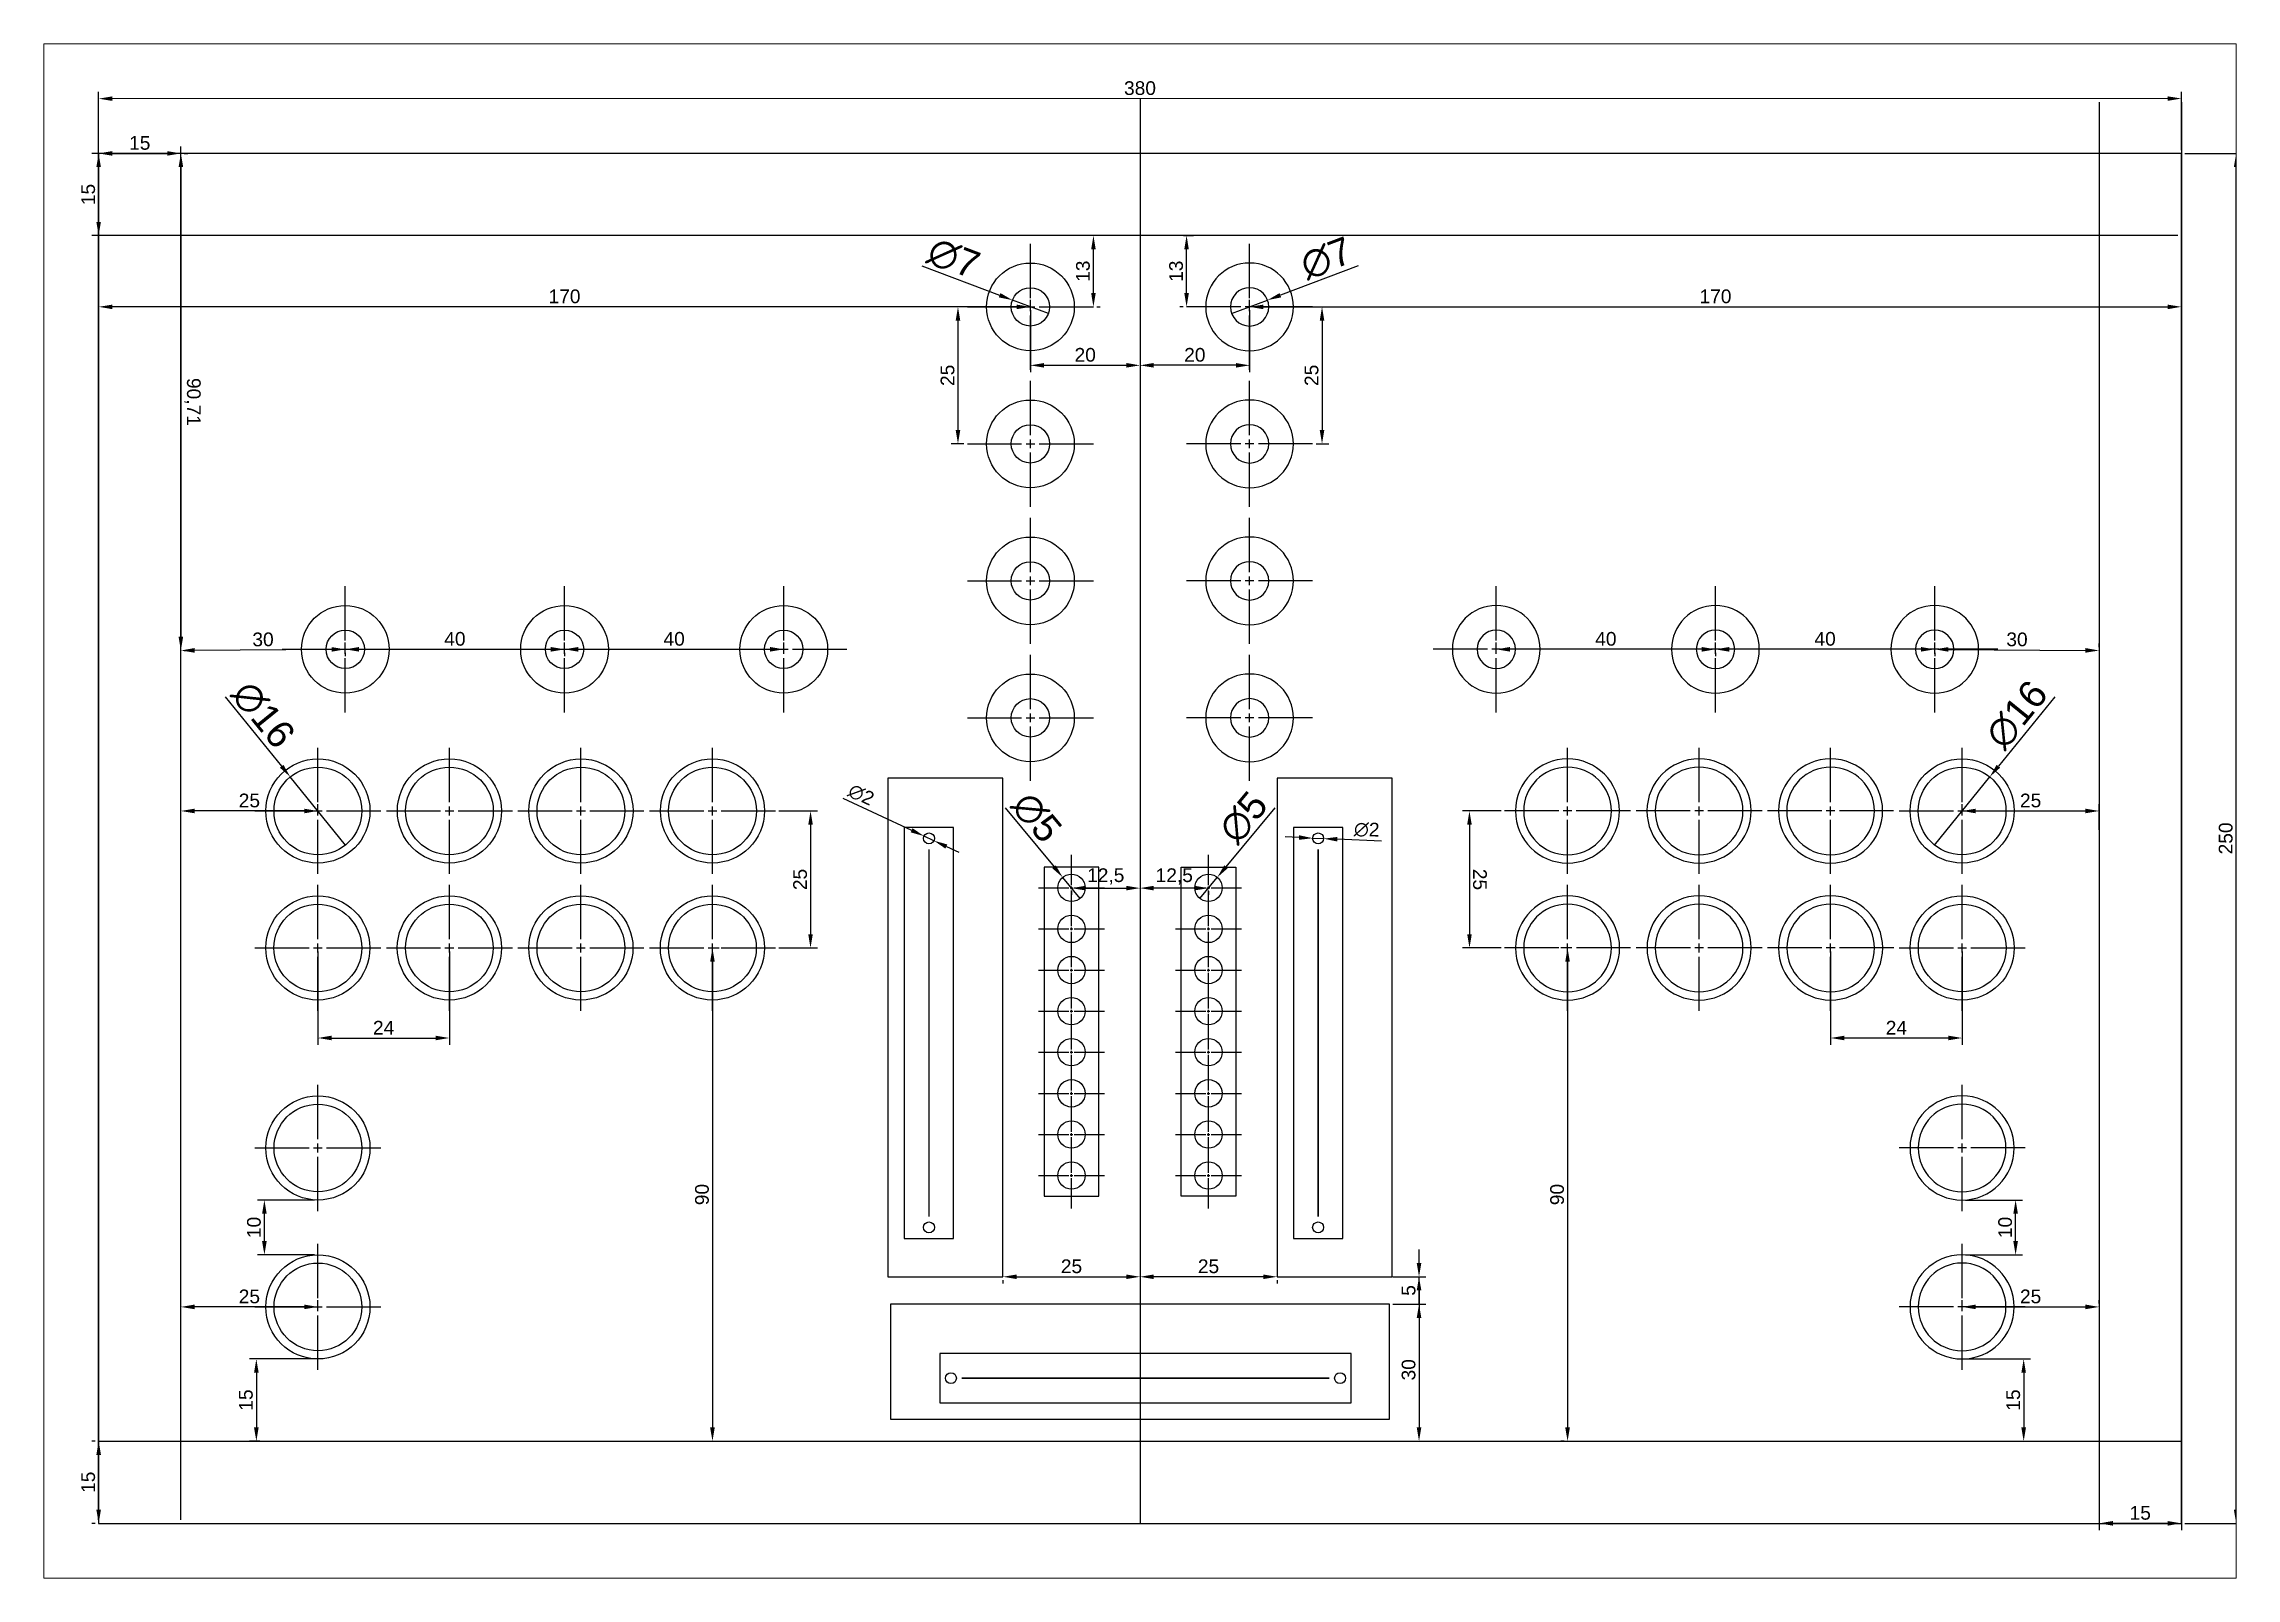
# Paper-space layout 'Layout2' of a CAD drawing. Header units: millimetres. Extents: x 10 to 410, y 9 to 289.
# The model-space entities are those that its viewports show. They can reach past a viewport. Long polylines and large blocks are cut down to what shows.
import ezdxf

# ---------------------------------------------------------------- set-up
doc = ezdxf.new("R2010")
doc.units = ezdxf.units.MM
doc.linetypes.add('CENTER2', pattern=[28.575, 19.05, -3.175, 3.175, -3.175])
doc.styles.get("Standard").update_dxf_attribs({"font": 'arial.ttf'})
doc.dimstyles.new('ISO-25', dxfattribs={"dimtxt": 2.5, "dimasz": 2.5, "dimexe": 1.25, "dimexo": 0.625, "dimtad": 1, "dimtxsty": 'Standard', "dimcen": 2.5, "dimadec": 0, "dimazin": 0, "dimtfac": 1, "dimtmove": 0, "dimatfit": 3, "dimfxl": 1, "dimarcsym": 0})

psp = doc.layouts.new('Layout2')

msp = doc.modelspace()

# ---------------------------------------------------------------- texts
at = {"color": 7, "lineweight": 25, "insert": (139.125, 432.952), "char_height": 2.5, "attachment_point": 5, "rotation": 334.96086}
msp.add_mtext('∅2', dxfattribs=at)

# ---------------------------------------------------------------- blocks, each defined once
blk = doc.blocks.new('*U59')
at = {"color": 0, "lineweight": 25, "transparency": 16777216}
for p, q in [((0, 1.6), (0, 11.5)), ((-11.5, 0), (-1.6, 0)), ((1.6, 0), (11.5, 0)), ((0, -11.5), (0, -1.6))]:
    blk.add_line(p, q, dxfattribs=at)
at = {"color": 0, "linetype": 'Continuous', "lineweight": 25, "transparency": 16777216}
for p, q in [((-0.8, 0), (0.8, 0)), ((0, -0.8), (0, 0.8))]:
    blk.add_line(p, q, dxfattribs=at)
blk = doc.blocks.new('*U70')
at = {"color": 0, "linetype": 'CENTER2', "lineweight": 25, "transparency": 16777216}
for p, q in [((0, 1.6), (0, 11.5)), ((-11.5, 0), (-1.6, 0)), ((1.6, 0), (11.5, 0)), ((0, -11.5), (0, -1.6))]:
    blk.add_line(p, q, dxfattribs=at)
at = {"color": 0, "linetype": 'Continuous', "lineweight": 25, "transparency": 16777216}
for p, q in [((-0.8, 0), (0.8, 0)), ((0, -0.8), (0, 0.8))]:
    blk.add_line(p, q, dxfattribs=at)
blk = doc.blocks.new('Button')
at = {"color": 7, "lineweight": 25}
for radius in [9.5, 8]:
    blk.add_circle((0, 0), radius, dxfattribs=at)
at = {"color": 7, "linetype": 'CENTER2', "lineweight": 25}
blk.add_blockref('*U70', (0, 0), dxfattribs=at)
blk = doc.blocks.new('*U58')
at = {"color": 0, "lineweight": 25, "transparency": 16777216}
for p, q in [((0, 1.6), (0, 11.5)), ((-11.5, 0), (-1.6, 0)), ((1.6, 0), (11.5, 0)), ((0, -11.5), (0, -1.6))]:
    blk.add_line(p, q, dxfattribs=at)
at = {"color": 0, "linetype": 'Continuous', "lineweight": 25, "transparency": 16777216}
for p, q in [((-0.8, 0), (0.8, 0)), ((0, -0.8), (0, 0.8))]:
    blk.add_line(p, q, dxfattribs=at)
blk = doc.blocks.new('*U60')
at = {"color": 0, "lineweight": 25, "transparency": 16777216}
for p, q in [((0, 0.5), (0, 6)), ((-6, 0), (-0.5, 0)), ((0.5, 0), (6, 0)), ((0, -6), (0, -0.5))]:
    blk.add_line(p, q, dxfattribs=at)
at = {"color": 0, "linetype": 'Continuous', "lineweight": 25, "transparency": 16777216}
for p, q in [((-0.25, 0), (0.25, 0)), ((0, -0.25), (0, 0.25))]:
    blk.add_line(p, q, dxfattribs=at)
blk = doc.blocks.new('*U61')
at = {"color": 0, "lineweight": 25, "transparency": 16777216}
for p, q in [((0, 0.5), (0, 6)), ((-6, 0), (-0.5, 0)), ((0.5, 0), (6, 0)), ((0, -6), (0, -0.5))]:
    blk.add_line(p, q, dxfattribs=at)
at = {"color": 0, "linetype": 'Continuous', "lineweight": 25, "transparency": 16777216}
for p, q in [((-0.25, 0), (0.25, 0)), ((0, -0.25), (0, 0.25))]:
    blk.add_line(p, q, dxfattribs=at)
blk = doc.blocks.new('*U62')
at = {"color": 0, "lineweight": 25, "transparency": 16777216}
for p, q in [((0, 0.5), (0, 6)), ((-6, 0), (-0.5, 0)), ((0.5, 0), (6, 0)), ((0, -6), (0, -0.5))]:
    blk.add_line(p, q, dxfattribs=at)
at = {"color": 0, "linetype": 'Continuous', "lineweight": 25, "transparency": 16777216}
for p, q in [((-0.25, 0), (0.25, 0)), ((0, -0.25), (0, 0.25))]:
    blk.add_line(p, q, dxfattribs=at)
blk = doc.blocks.new('*U63')
at = {"color": 0, "lineweight": 25, "transparency": 16777216}
for p, q in [((0, 0.5), (0, 6)), ((-6, 0), (-0.5, 0)), ((0.5, 0), (6, 0)), ((0, -6), (0, -0.5))]:
    blk.add_line(p, q, dxfattribs=at)
at = {"color": 0, "linetype": 'Continuous', "lineweight": 25, "transparency": 16777216}
for p, q in [((-0.25, 0), (0.25, 0)), ((0, -0.25), (0, 0.25))]:
    blk.add_line(p, q, dxfattribs=at)
blk = doc.blocks.new('*U64')
at = {"color": 0, "lineweight": 25, "transparency": 16777216}
for p, q in [((0, 0.5), (0, 6)), ((-6, 0), (-0.5, 0)), ((0.5, 0), (6, 0)), ((0, -6), (0, -0.5))]:
    blk.add_line(p, q, dxfattribs=at)
at = {"color": 0, "linetype": 'Continuous', "lineweight": 25, "transparency": 16777216}
for p, q in [((-0.25, 0), (0.25, 0)), ((0, -0.25), (0, 0.25))]:
    blk.add_line(p, q, dxfattribs=at)
blk = doc.blocks.new('*U65')
at = {"color": 0, "lineweight": 25, "transparency": 16777216}
for p, q in [((0, 0.5), (0, 6)), ((-6, 0), (-0.5, 0)), ((0.5, 0), (6, 0)), ((0, -6), (0, -0.5))]:
    blk.add_line(p, q, dxfattribs=at)
at = {"color": 0, "linetype": 'Continuous', "lineweight": 25, "transparency": 16777216}
for p, q in [((-0.25, 0), (0.25, 0)), ((0, -0.25), (0, 0.25))]:
    blk.add_line(p, q, dxfattribs=at)
blk = doc.blocks.new('*U66')
at = {"color": 0, "lineweight": 25, "transparency": 16777216}
for p, q in [((0, 0.5), (0, 6)), ((-6, 0), (-0.5, 0)), ((0.5, 0), (6, 0)), ((0, -6), (0, -0.5))]:
    blk.add_line(p, q, dxfattribs=at)
at = {"color": 0, "linetype": 'Continuous', "lineweight": 25, "transparency": 16777216}
for p, q in [((-0.25, 0), (0.25, 0)), ((0, -0.25), (0, 0.25))]:
    blk.add_line(p, q, dxfattribs=at)
blk = doc.blocks.new('*U67')
at = {"color": 0, "lineweight": 25, "transparency": 16777216}
for p, q in [((0, 0.5), (0, 6)), ((-6, 0), (-0.5, 0)), ((0.5, 0), (6, 0)), ((0, -6), (0, -0.5))]:
    blk.add_line(p, q, dxfattribs=at)
at = {"color": 0, "linetype": 'Continuous', "lineweight": 25, "transparency": 16777216}
for p, q in [((-0.25, 0), (0.25, 0)), ((0, -0.25), (0, 0.25))]:
    blk.add_line(p, q, dxfattribs=at)
blk = doc.blocks.new('*D68')
at = {"color": 0, "lineweight": -2, "transparency": 16777216}
for p, q in [((-0.63, 315), (-1.25, 315)), ((0, 302.5), (0, 312.5)), ((-0.63, 300), (-1.25, 300))]:
    blk.add_line(p, q, dxfattribs=at)
at = {"color": 0, "lineweight": 25, "transparency": 16777216}
for points in [[(-0.42, 312.5), (0.42, 312.5), (0, 315)], [(-0.42, 302.5), (0.42, 302.5), (0, 300)]]:
    blk.add_solid(points, dxfattribs=at)
at = {"layer": 'Defpoints', "color": 0, "lineweight": 25, "transparency": 16777216}
for p in [(0, 315), (0, 315), (0, 300)]:
    blk.add_point(p, dxfattribs=at)
at = {"color": 0, "lineweight": 25, "transparency": 16777216, "insert": (-1.9, 307.5), "char_height": 2.5, "attachment_point": 5, "rotation": 90}
blk.add_mtext('15', dxfattribs=at)
blk = doc.blocks.new('*D69')
at = {"color": 0, "lineweight": -2, "transparency": 16777216}
for p, q in [((0, 300.62), (0, 551.25)), ((2.5, 550), (12.5, 550)), ((15, 300.62), (15, 551.25))]:
    blk.add_line(p, q, dxfattribs=at)
at = {"color": 0, "lineweight": 25, "transparency": 16777216}
for points in [[(2.5, 550.42), (2.5, 549.58), (0, 550)], [(12.5, 550.42), (12.5, 549.58), (15, 550)]]:
    blk.add_solid(points, dxfattribs=at)
at = {"layer": 'Defpoints', "color": 0, "lineweight": 25, "transparency": 16777216}
for p in [(15, 550), (0, 300), (15, 300)]:
    blk.add_point(p, dxfattribs=at)
at = {"color": 0, "lineweight": 25, "transparency": 16777216, "insert": (7.5, 551.9), "char_height": 2.5, "attachment_point": 5}
blk.add_mtext('15', dxfattribs=at)
blk = doc.blocks.new('*U79')
at = {"color": 0, "linetype": 'Continuous', "lineweight": 25, "transparency": 16777216}
for p, q in [((0, 1.6), (0, 11.5)), ((-11.5, 0), (-1.6, 0)), ((-0.8, 0), (0.8, 0)), ((0, -0.8), (0, 0.8)), ((1.6, 0), (11.5, 0)), ((0, -11.5), (0, -1.6))]:
    blk.add_line(p, q, dxfattribs=at)
blk = doc.blocks.new('Pot')
at = {"color": 7, "linetype": 'Continuous', "lineweight": 25}
for radius in [8, 3.5]:
    blk.add_circle((0, 0), radius, dxfattribs=at)
blk.add_blockref('*U79', (0, 0), dxfattribs=at)
blk = doc.blocks.new('*D72')
at = {"color": 0, "lineweight": -2, "transparency": 16777216}
for p, q in [((150.17, 529.5), (164.39, 524.12)), ((173.28, 520.76), (166.73, 523.23))]:
    blk.add_line(p, q, dxfattribs=at)
at = {"color": 0, "lineweight": 25, "transparency": 16777216}
blk.add_solid([(164.54, 524.51), (164.24, 523.73), (166.73, 523.23)], dxfattribs=at)
at = {"layer": 'Defpoints', "color": 0, "lineweight": 25, "transparency": 16777216}
for p in [(166.73, 523.23), (173.28, 520.76)]:
    blk.add_point(p, dxfattribs=at)
at = {"color": 0, "lineweight": 25, "transparency": 16777216, "insert": (156, 530.84), "char_height": 5, "attachment_point": 5, "rotation": 339.2889}
blk.add_mtext('∅7', dxfattribs=at)
blk = doc.blocks.new('_None')
blk = doc.blocks.new('*D74')
at = {"color": 0, "lineweight": -2, "transparency": 16777216}
for p, q in [((23.09, 450.86), (33.39, 438.16)), ((45.03, 423.78), (34.96, 436.22))]:
    blk.add_line(p, q, dxfattribs=at)
at = {"color": 0, "lineweight": 25, "transparency": 16777216}
blk.add_solid([(33.71, 438.42), (33.06, 437.9), (34.96, 436.22)], dxfattribs=at)
at = {"layer": 'Defpoints', "color": 0, "lineweight": 25, "transparency": 16777216}
for p in [(34.96, 436.22), (45.03, 423.78)]:
    blk.add_point(p, dxfattribs=at)
at = {"color": 0, "lineweight": 25, "transparency": 16777216, "insert": (30.03, 447.57), "char_height": 5, "attachment_point": 5, "rotation": 309.0162}
blk.add_mtext('∅16', dxfattribs=at)
blk = doc.blocks.new('*D75')
at = {"color": 0, "lineweight": -2, "transparency": 16777216}
for p, q in [((165.38, 430.55), (174.31, 419.82)), ((179.1, 414.05), (175.9, 417.89))]:
    blk.add_line(p, q, dxfattribs=at)
at = {"color": 0, "lineweight": 25, "transparency": 16777216}
blk.add_solid([(174.63, 420.08), (173.99, 419.55), (175.9, 417.89)], dxfattribs=at)
at = {"layer": 'Defpoints', "color": 0, "lineweight": 25, "transparency": 16777216}
for p in [(175.9, 417.89), (179.1, 414.05)]:
    blk.add_point(p, dxfattribs=at)
at = {"color": 0, "lineweight": 25, "transparency": 16777216, "insert": (171.13, 428.82), "char_height": 5, "attachment_point": 5, "rotation": 309.7662}
blk.add_mtext('∅5', dxfattribs=at)
blk = doc.blocks.new('*D76')
at = {"color": 0, "lineweight": -2, "transparency": 16777216}
for p, q in [((365, 559.37), (365, 298.75)), ((380, 559.37), (380, 298.75)), ((377.5, 300), (367.5, 300))]:
    blk.add_line(p, q, dxfattribs=at)
at = {"color": 0, "lineweight": 25, "transparency": 16777216}
for points in [[(367.5, 300.42), (367.5, 299.58), (365, 300)], [(377.5, 300.42), (377.5, 299.58), (380, 300)]]:
    blk.add_solid(points, dxfattribs=at)
at = {"layer": 'Defpoints', "color": 0, "lineweight": 25, "transparency": 16777216}
for p in [(365, 560), (380, 560), (365, 300)]:
    blk.add_point(p, dxfattribs=at)
at = {"color": 0, "lineweight": 25, "transparency": 16777216, "insert": (372.5, 301.9), "char_height": 2.5, "attachment_point": 5}
blk.add_mtext('15', dxfattribs=at)
blk = doc.blocks.new('*D77')
at = {"color": 0, "lineweight": -2, "transparency": 16777216}
for p, q in [((39.38, 330), (27.52, 330)), ((28.77, 327.5), (28.77, 317.5)), ((29.38, 315), (27.52, 315))]:
    blk.add_line(p, q, dxfattribs=at)
at = {"color": 0, "lineweight": 25, "transparency": 16777216}
for points in [[(28.35, 327.5), (29.19, 327.5), (28.77, 330)], [(28.35, 317.5), (29.19, 317.5), (28.77, 315)]]:
    blk.add_solid(points, dxfattribs=at)
at = {"layer": 'Defpoints', "color": 0, "lineweight": 25, "transparency": 16777216}
for p in [(40, 330), (28.77, 315), (30, 315)]:
    blk.add_point(p, dxfattribs=at)
at = {"color": 0, "lineweight": 25, "transparency": 16777216, "insert": (26.87, 322.5), "char_height": 2.5, "attachment_point": 5, "rotation": 90}
blk.add_mtext('15', dxfattribs=at)
blk = doc.blocks.new('*D78')
at = {"color": 0, "lineweight": -2, "transparency": 16777216}
for p, q in [((39.38, 359), (28.99, 359)), ((30.24, 351.5), (30.24, 356.5)), ((39.38, 349), (28.99, 349))]:
    blk.add_line(p, q, dxfattribs=at)
at = {"color": 0, "lineweight": 25, "transparency": 16777216}
for points in [[(29.82, 356.5), (30.66, 356.5), (30.24, 359)], [(29.82, 351.5), (30.66, 351.5), (30.24, 349)]]:
    blk.add_solid(points, dxfattribs=at)
at = {"layer": 'Defpoints', "color": 0, "lineweight": 25, "transparency": 16777216}
for p in [(30.24, 359), (40, 359), (40, 349)]:
    blk.add_point(p, dxfattribs=at)
at = {"color": 0, "lineweight": 25, "transparency": 16777216, "insert": (28.34, 354), "char_height": 2.5, "attachment_point": 5, "rotation": 90}
blk.add_mtext('10', dxfattribs=at)
blk = doc.blocks.new('*D80')
at = {"color": 0, "lineweight": -2, "transparency": 16777216}
for p, q in [((15, 426.56), (15, 431.25)), ((37.5, 430), (17.5, 430)), ((40, 430.62), (40, 431.25))]:
    blk.add_line(p, q, dxfattribs=at)
at = {"color": 0, "lineweight": 25, "transparency": 16777216}
for points in [[(17.5, 430.42), (17.5, 429.58), (15, 430)], [(37.5, 430.42), (37.5, 429.58), (40, 430)]]:
    blk.add_solid(points, dxfattribs=at)
at = {"layer": 'Defpoints', "color": 0, "lineweight": 25, "transparency": 16777216}
for p in [(15, 430), (40, 430), (15, 425.94)]:
    blk.add_point(p, dxfattribs=at)
at = {"color": 0, "lineweight": 25, "transparency": 16777216, "insert": (27.5, 431.9), "char_height": 2.5, "attachment_point": 5}
blk.add_mtext('25', dxfattribs=at)
blk = doc.blocks.new('*D81')
at = {"color": 0, "lineweight": -2, "transparency": 16777216}
for p, q in [((190, 420.57), (190, 414.67)), ((177.5, 415.35), (177.5, 414.67)), ((180, 415.92), (187.5, 415.92))]:
    blk.add_line(p, q, dxfattribs=at)
at = {"color": 0, "lineweight": 25, "transparency": 16777216}
for points in [[(180, 416.34), (180, 415.51), (177.5, 415.92)], [(187.5, 416.34), (187.5, 415.51), (190, 415.92)]]:
    blk.add_solid(points, dxfattribs=at)
at = {"layer": 'Defpoints', "color": 0, "lineweight": 25, "transparency": 16777216}
for p in [(190, 421.2), (177.5, 415.97), (190, 415.92)]:
    blk.add_point(p, dxfattribs=at)
at = {"color": 0, "lineweight": 25, "transparency": 16777216, "insert": (183.75, 418.05), "char_height": 2.5, "attachment_point": 5}
blk.add_mtext('12,5', dxfattribs=at)
blk = doc.blocks.new('*D82')
at = {"color": 0, "lineweight": -2, "transparency": 16777216}
for p, q in [((190, 349.37), (190, 343.75)), ((165, 344.37), (165, 343.75)), ((167.5, 345), (187.5, 345))]:
    blk.add_line(p, q, dxfattribs=at)
at = {"color": 0, "lineweight": 25, "transparency": 16777216}
for points in [[(167.5, 345.41), (167.5, 344.58), (165, 345)], [(187.5, 345.41), (187.5, 344.58), (190, 345)]]:
    blk.add_solid(points, dxfattribs=at)
at = {"layer": 'Defpoints', "color": 0, "lineweight": 25, "transparency": 16777216}
for p in [(190, 350), (165, 345), (190, 345)]:
    blk.add_point(p, dxfattribs=at)
at = {"color": 0, "lineweight": 25, "transparency": 16777216, "insert": (177.5, 346.9), "char_height": 2.5, "attachment_point": 5}
blk.add_mtext('25', dxfattribs=at)
blk = doc.blocks.new('*D83')
at = {"color": 0, "lineweight": -2, "transparency": 16777216}
for p, q in [((112.61, 405), (113.24, 405)), ((111.99, 402.5), (111.99, 317.5)), ((112.61, 315), (113.24, 315))]:
    blk.add_line(p, q, dxfattribs=at)
at = {"color": 0, "lineweight": 25, "transparency": 16777216}
for points in [[(111.57, 402.5), (112.41, 402.5), (111.99, 405)], [(111.57, 317.5), (112.41, 317.5), (111.99, 315)]]:
    blk.add_solid(points, dxfattribs=at)
at = {"layer": 'Defpoints', "color": 0, "lineweight": 25, "transparency": 16777216}
for p in [(111.99, 405), (111.99, 315), (111.99, 315)]:
    blk.add_point(p, dxfattribs=at)
at = {"color": 0, "lineweight": 25, "transparency": 16777216, "insert": (110.09, 360), "char_height": 2.5, "attachment_point": 5, "rotation": 90}
blk.add_mtext('90', dxfattribs=at)
blk = doc.blocks.new('*D84')
at = {"color": 0, "lineweight": -2, "transparency": 16777216}
for p, q in [((15, 340.12), (15, 340.75)), ((40, 340.12), (40, 340.75)), ((37.5, 339.5), (17.5, 339.5))]:
    blk.add_line(p, q, dxfattribs=at)
at = {"color": 0, "lineweight": 25, "transparency": 16777216}
for points in [[(17.5, 339.92), (17.5, 339.08), (15, 339.5)], [(37.5, 339.92), (37.5, 339.08), (40, 339.5)]]:
    blk.add_solid(points, dxfattribs=at)
at = {"layer": 'Defpoints', "color": 0, "lineweight": 25, "transparency": 16777216}
for p in [(15, 339.5), (15, 339.5), (40, 339.5)]:
    blk.add_point(p, dxfattribs=at)
at = {"color": 0, "lineweight": 25, "transparency": 16777216, "insert": (27.5, 341.4), "char_height": 2.5, "attachment_point": 5}
blk.add_mtext('25', dxfattribs=at)
blk = doc.blocks.new('*D85')
at = {"color": 0, "lineweight": -2, "transparency": 16777216}
for p, q in [((45, 458.88), (45, 458.25)), ((47.5, 459.5), (82.5, 459.5)), ((85, 458.88), (85, 458.25))]:
    blk.add_line(p, q, dxfattribs=at)
at = {"color": 0, "lineweight": 25, "transparency": 16777216}
for points in [[(47.5, 459.92), (47.5, 459.08), (45, 459.5)], [(82.5, 459.92), (82.5, 459.08), (85, 459.5)]]:
    blk.add_solid(points, dxfattribs=at)
at = {"layer": 'Defpoints', "color": 0, "lineweight": 25, "transparency": 16777216}
for p in [(45, 459.5), (85, 459.5), (85, 459.5)]:
    blk.add_point(p, dxfattribs=at)
at = {"color": 0, "lineweight": 25, "transparency": 16777216, "insert": (65, 461.4), "char_height": 2.5, "attachment_point": 5}
blk.add_mtext('40', dxfattribs=at)
blk = doc.blocks.new('*D86')
at = {"color": 0, "lineweight": -2, "transparency": 16777216}
for p, q in [((39.99, 404.37), (39.99, 387.32)), ((63.99, 404.37), (63.99, 387.32)), ((42.49, 388.57), (61.49, 388.57))]:
    blk.add_line(p, q, dxfattribs=at)
at = {"color": 0, "lineweight": 25, "transparency": 16777216}
for points in [[(42.49, 388.99), (42.49, 388.16), (39.99, 388.57)], [(61.49, 388.99), (61.49, 388.16), (63.99, 388.57)]]:
    blk.add_solid(points, dxfattribs=at)
at = {"layer": 'Defpoints', "color": 0, "lineweight": 25, "transparency": 16777216}
for p in [(39.99, 405), (63.99, 405), (63.99, 388.57)]:
    blk.add_point(p, dxfattribs=at)
at = {"color": 0, "lineweight": 25, "transparency": 16777216, "insert": (51.99, 390.45), "char_height": 2.5, "attachment_point": 5}
blk.add_mtext('24', dxfattribs=at)
blk = doc.blocks.new('*D87')
at = {"color": 0, "lineweight": -2, "transparency": 16777216}
for p, q in [((124.12, 430), (131.14, 430)), ((129.89, 427.5), (129.88, 407.5)), ((124.11, 405), (131.13, 405))]:
    blk.add_line(p, q, dxfattribs=at)
at = {"color": 0, "lineweight": 25, "transparency": 16777216}
for points in [[(129.47, 427.5), (130.31, 427.5), (129.89, 430)], [(129.47, 407.5), (130.3, 407.5), (129.88, 405)]]:
    blk.add_solid(points, dxfattribs=at)
at = {"layer": 'Defpoints', "color": 0, "lineweight": 25, "transparency": 16777216}
for p in [(123.5, 430), (123.49, 405), (129.88, 405)]:
    blk.add_point(p, dxfattribs=at)
at = {"color": 0, "lineweight": 25, "transparency": 16777216, "insert": (127.99, 417.5), "char_height": 2.5, "attachment_point": 5, "rotation": 89.9811}
blk.add_mtext('25', dxfattribs=at)
blk = doc.blocks.new('*D88')
at = {"color": 0, "lineweight": -2, "transparency": 16777216}
for p, q in [((157.88, 522), (155.54, 522)), ((156.79, 519.5), (156.79, 499.5)), ((157.88, 497), (155.54, 497))]:
    blk.add_line(p, q, dxfattribs=at)
at = {"color": 0, "lineweight": 25, "transparency": 16777216}
for points in [[(156.37, 519.5), (157.2, 519.5), (156.79, 522)], [(156.37, 499.5), (157.2, 499.5), (156.79, 497)]]:
    blk.add_solid(points, dxfattribs=at)
at = {"layer": 'Defpoints', "color": 0, "lineweight": 25, "transparency": 16777216}
for p in [(158.5, 522), (156.79, 497), (158.5, 497)]:
    blk.add_point(p, dxfattribs=at)
at = {"color": 0, "lineweight": 25, "transparency": 16777216, "insert": (154.89, 509.5), "char_height": 2.5, "attachment_point": 5, "rotation": 90}
blk.add_mtext('25', dxfattribs=at)
blk = doc.blocks.new('*D89')
at = {"color": 0, "lineweight": -2, "transparency": 16777216}
for p, q in [((182.05, 535), (180.25, 535)), ((181.5, 524.5), (181.5, 532.5)), ((182.13, 522), (182.75, 522))]:
    blk.add_line(p, q, dxfattribs=at)
at = {"color": 0, "lineweight": 25, "transparency": 16777216}
for points in [[(181.09, 532.5), (181.92, 532.5), (181.5, 535)], [(181.09, 524.5), (181.92, 524.5), (181.5, 522)]]:
    blk.add_solid(points, dxfattribs=at)
at = {"layer": 'Defpoints', "color": 0, "lineweight": 25, "transparency": 16777216}
for p in [(181.5, 535), (182.67, 535), (181.5, 522)]:
    blk.add_point(p, dxfattribs=at)
at = {"color": 0, "lineweight": 25, "transparency": 16777216, "insert": (179.6, 528.5), "char_height": 2.5, "attachment_point": 5, "rotation": 90}
blk.add_mtext('13', dxfattribs=at)
blk = doc.blocks.new('*D91')
at = {"color": 0, "lineweight": -2, "transparency": 16777216}
for p, q in [((15, 459.92), (14.99, 460.54)), ((45, 460.12), (44.99, 460.75)), ((42.5, 459.48), (17.5, 459.31))]:
    blk.add_line(p, q, dxfattribs=at)
at = {"color": 0, "lineweight": 25, "transparency": 16777216}
for points in [[(17.5, 459.73), (17.5, 458.89), (15, 459.29)], [(42.5, 459.9), (42.5, 459.07), (45, 459.5)]]:
    blk.add_solid(points, dxfattribs=at)
at = {"layer": 'Defpoints', "color": 0, "lineweight": 25, "transparency": 16777216}
for p in [(15, 459.29), (15, 459.29), (45, 459.5)]:
    blk.add_point(p, dxfattribs=at)
at = {"color": 0, "lineweight": 25, "transparency": 16777216, "insert": (29.99, 461.3), "char_height": 2.5, "attachment_point": 5, "rotation": 0.398}
blk.add_mtext('30', dxfattribs=at)
blk = doc.blocks.new('*D92')
at = {"color": 0, "lineweight": -2, "transparency": 16777216}
for p, q in [((85, 460.12), (85, 460.75)), ((125, 460.12), (125, 460.75)), ((87.5, 459.5), (122.5, 459.5))]:
    blk.add_line(p, q, dxfattribs=at)
at = {"color": 0, "lineweight": 25, "transparency": 16777216}
for points in [[(87.5, 459.92), (87.5, 459.08), (85, 459.5)], [(122.5, 459.92), (122.5, 459.08), (125, 459.5)]]:
    blk.add_solid(points, dxfattribs=at)
at = {"layer": 'Defpoints', "color": 0, "lineweight": 25, "transparency": 16777216}
for p in [(85, 459.5), (125, 459.5), (125, 459.5)]:
    blk.add_point(p, dxfattribs=at)
at = {"color": 0, "lineweight": 25, "transparency": 16777216, "insert": (105, 461.4), "char_height": 2.5, "attachment_point": 5, "rotation": 359.9999}
blk.add_mtext('40', dxfattribs=at)
blk = doc.blocks.new('*D94')
at = {"color": 0, "lineweight": -2, "transparency": 16777216}
for p, q in [((380.63, 550), (391.25, 550)), ((390, 302.5), (390, 547.5)), ((380.63, 300), (391.25, 300))]:
    blk.add_line(p, q, dxfattribs=at)
at = {"color": 0, "lineweight": 25, "transparency": 16777216}
for points in [[(389.58, 547.5), (390.42, 547.5), (390, 550)], [(389.58, 302.5), (390.42, 302.5), (390, 300)]]:
    blk.add_solid(points, dxfattribs=at)
at = {"layer": 'Defpoints', "color": 0, "lineweight": 25, "transparency": 16777216}
for p in [(380, 550), (390, 550), (380, 300)]:
    blk.add_point(p, dxfattribs=at)
at = {"color": 0, "lineweight": 25, "transparency": 16777216, "insert": (388.1, 425), "char_height": 2.5, "attachment_point": 5, "rotation": 90}
blk.add_mtext('250', dxfattribs=at)
blk = doc.blocks.new('*D96')
at = {"color": 0, "lineweight": -2, "transparency": 16777216}
for p, q in [((379.38, 550), (-1.25, 550)), ((0, 547.5), (0, 537.5)), ((379.38, 535), (-1.25, 535))]:
    blk.add_line(p, q, dxfattribs=at)
at = {"color": 0, "lineweight": 25, "transparency": 16777216}
for points in [[(-0.42, 547.5), (0.41, 547.5), (0, 550)], [(-0.42, 537.5), (0.41, 537.5), (0, 535)]]:
    blk.add_solid(points, dxfattribs=at)
at = {"layer": 'Defpoints', "color": 0, "lineweight": 25, "transparency": 16777216}
for p in [(380, 550), (0, 535), (380, 535)]:
    blk.add_point(p, dxfattribs=at)
at = {"color": 0, "lineweight": 25, "transparency": 16777216, "insert": (-1.9, 542.5), "char_height": 2.5, "attachment_point": 5, "rotation": 90}
blk.add_mtext('15', dxfattribs=at)
blk = doc.blocks.new('*D97')
at = {"color": 0, "lineweight": -2, "transparency": 16777216}
for p, q in [((0, 550.61), (0, 561.24)), ((377.5, 560.01), (2.5, 559.99)), ((380, 550.62), (380, 561.26))]:
    blk.add_line(p, q, dxfattribs=at)
at = {"color": 0, "lineweight": 25, "transparency": 16777216}
for points in [[(2.5, 560.41), (2.5, 559.58), (0, 559.99)], [(377.5, 560.42), (377.5, 559.59), (380, 560.01)]]:
    blk.add_solid(points, dxfattribs=at)
at = {"layer": 'Defpoints', "color": 0, "lineweight": 25, "transparency": 16777216}
for p in [(0, 559.99), (0, 549.99), (380, 550)]:
    blk.add_point(p, dxfattribs=at)
at = {"color": 0, "lineweight": 25, "transparency": 16777216, "insert": (190, 561.9), "char_height": 2.5, "attachment_point": 5, "rotation": 0.0018}
blk.add_mtext('380', dxfattribs=at)
blk = doc.blocks.new('*D99')
at = {"color": 0, "lineweight": -2, "transparency": 16777216}
for p, q in [((170, 521.37), (170, 510.08)), ((190, 521.37), (190, 510.08)), ((172.5, 511.33), (187.5, 511.33))]:
    blk.add_line(p, q, dxfattribs=at)
at = {"color": 0, "lineweight": 25, "transparency": 16777216}
for points in [[(172.5, 511.75), (172.5, 510.91), (170, 511.33)], [(187.5, 511.75), (187.5, 510.91), (190, 511.33)]]:
    blk.add_solid(points, dxfattribs=at)
at = {"layer": 'Defpoints', "color": 0, "lineweight": 25, "transparency": 16777216}
for p in [(170, 522), (190, 522), (190, 511.33)]:
    blk.add_point(p, dxfattribs=at)
at = {"color": 0, "lineweight": 25, "transparency": 16777216, "insert": (180, 513.23), "char_height": 2.5, "attachment_point": 5}
blk.add_mtext('20', dxfattribs=at)
blk = doc.blocks.new('*D100')
at = {"color": 0, "lineweight": -2, "transparency": 16777216}
for p, q in [((0, 522.62), (0, 523.25)), ((167.5, 522), (2.5, 522)), ((170, 522.62), (170, 523.25))]:
    blk.add_line(p, q, dxfattribs=at)
at = {"color": 0, "lineweight": 25, "transparency": 16777216}
for points in [[(2.5, 522.41), (2.5, 521.58), (0, 522)], [(167.5, 522.41), (167.5, 521.58), (170, 522)]]:
    blk.add_solid(points, dxfattribs=at)
at = {"layer": 'Defpoints', "color": 0, "lineweight": 25, "transparency": 16777216}
for p in [(0, 522), (0, 522), (170, 522)]:
    blk.add_point(p, dxfattribs=at)
at = {"color": 0, "lineweight": 25, "transparency": 16777216, "insert": (85, 523.9), "char_height": 2.5, "attachment_point": 5}
blk.add_mtext('170', dxfattribs=at)
blk = doc.blocks.new('*U107')
at = {"color": 0, "lineweight": 25, "transparency": 16777216}
for p, q in [((0, 1.6), (0, 11.5)), ((-11.5, 0), (-1.6, 0)), ((1.6, 0), (11.5, 0)), ((0, -11.5), (0, -1.6))]:
    blk.add_line(p, q, dxfattribs=at)
at = {"color": 0, "linetype": 'Continuous', "lineweight": 25, "transparency": 16777216}
for p, q in [((-0.8, 0), (0.8, 0)), ((0, -0.8), (0, 0.8))]:
    blk.add_line(p, q, dxfattribs=at)
blk = doc.blocks.new('*U106')
at = {"color": 0, "lineweight": 25, "transparency": 16777216}
for p, q in [((0, 1.6), (0, 11.5)), ((-11.5, 0), (-1.6, 0)), ((1.6, 0), (11.5, 0)), ((0, -11.5), (0, -1.6))]:
    blk.add_line(p, q, dxfattribs=at)
at = {"color": 0, "linetype": 'Continuous', "lineweight": 25, "transparency": 16777216}
for p, q in [((-0.8, 0), (0.8, 0)), ((0, -0.8), (0, 0.8))]:
    blk.add_line(p, q, dxfattribs=at)
blk = doc.blocks.new('*U108')
at = {"color": 0, "lineweight": 25, "transparency": 16777216}
for p, q in [((0, 0.5), (0, 6)), ((-6, 0), (-0.5, 0)), ((0.5, 0), (6, 0)), ((0, -6), (0, -0.5))]:
    blk.add_line(p, q, dxfattribs=at)
at = {"color": 0, "linetype": 'Continuous', "lineweight": 25, "transparency": 16777216}
for p, q in [((-0.25, 0), (0.25, 0)), ((0, -0.25), (0, 0.25))]:
    blk.add_line(p, q, dxfattribs=at)
blk = doc.blocks.new('*U109')
at = {"color": 0, "lineweight": 25, "transparency": 16777216}
for p, q in [((0, 0.5), (0, 6)), ((-6, 0), (-0.5, 0)), ((0.5, 0), (6, 0)), ((0, -6), (0, -0.5))]:
    blk.add_line(p, q, dxfattribs=at)
at = {"color": 0, "linetype": 'Continuous', "lineweight": 25, "transparency": 16777216}
for p, q in [((-0.25, 0), (0.25, 0)), ((0, -0.25), (0, 0.25))]:
    blk.add_line(p, q, dxfattribs=at)
blk = doc.blocks.new('*U110')
at = {"color": 0, "lineweight": 25, "transparency": 16777216}
for p, q in [((0, 0.5), (0, 6)), ((-6, 0), (-0.5, 0)), ((0.5, 0), (6, 0)), ((0, -6), (0, -0.5))]:
    blk.add_line(p, q, dxfattribs=at)
at = {"color": 0, "linetype": 'Continuous', "lineweight": 25, "transparency": 16777216}
for p, q in [((-0.25, 0), (0.25, 0)), ((0, -0.25), (0, 0.25))]:
    blk.add_line(p, q, dxfattribs=at)
blk = doc.blocks.new('*U111')
at = {"color": 0, "lineweight": 25, "transparency": 16777216}
for p, q in [((0, 0.5), (0, 6)), ((-6, 0), (-0.5, 0)), ((0.5, 0), (6, 0)), ((0, -6), (0, -0.5))]:
    blk.add_line(p, q, dxfattribs=at)
at = {"color": 0, "linetype": 'Continuous', "lineweight": 25, "transparency": 16777216}
for p, q in [((-0.25, 0), (0.25, 0)), ((0, -0.25), (0, 0.25))]:
    blk.add_line(p, q, dxfattribs=at)
blk = doc.blocks.new('*U112')
at = {"color": 0, "lineweight": 25, "transparency": 16777216}
for p, q in [((0, 0.5), (0, 6)), ((-6, 0), (-0.5, 0)), ((0.5, 0), (6, 0)), ((0, -6), (0, -0.5))]:
    blk.add_line(p, q, dxfattribs=at)
at = {"color": 0, "linetype": 'Continuous', "lineweight": 25, "transparency": 16777216}
for p, q in [((-0.25, 0), (0.25, 0)), ((0, -0.25), (0, 0.25))]:
    blk.add_line(p, q, dxfattribs=at)
blk = doc.blocks.new('*U113')
at = {"color": 0, "lineweight": 25, "transparency": 16777216}
for p, q in [((0, 0.5), (0, 6)), ((-6, 0), (-0.5, 0)), ((0.5, 0), (6, 0)), ((0, -6), (0, -0.5))]:
    blk.add_line(p, q, dxfattribs=at)
at = {"color": 0, "linetype": 'Continuous', "lineweight": 25, "transparency": 16777216}
for p, q in [((-0.25, 0), (0.25, 0)), ((0, -0.25), (0, 0.25))]:
    blk.add_line(p, q, dxfattribs=at)
blk = doc.blocks.new('*U114')
at = {"color": 0, "lineweight": 25, "transparency": 16777216}
for p, q in [((0, 0.5), (0, 6)), ((-6, 0), (-0.5, 0)), ((0.5, 0), (6, 0)), ((0, -6), (0, -0.5))]:
    blk.add_line(p, q, dxfattribs=at)
at = {"color": 0, "linetype": 'Continuous', "lineweight": 25, "transparency": 16777216}
for p, q in [((-0.25, 0), (0.25, 0)), ((0, -0.25), (0, 0.25))]:
    blk.add_line(p, q, dxfattribs=at)
blk = doc.blocks.new('*U115')
at = {"color": 0, "lineweight": 25, "transparency": 16777216}
for p, q in [((0, 0.5), (0, 6)), ((-6, 0), (-0.5, 0)), ((0.5, 0), (6, 0)), ((0, -6), (0, -0.5))]:
    blk.add_line(p, q, dxfattribs=at)
at = {"color": 0, "linetype": 'Continuous', "lineweight": 25, "transparency": 16777216}
for p, q in [((-0.25, 0), (0.25, 0)), ((0, -0.25), (0, 0.25))]:
    blk.add_line(p, q, dxfattribs=at)
blk = doc.blocks.new('*D119')
at = {"color": 0, "lineweight": -2, "transparency": 16777216}
for p, q in [((229.83, 529.5), (215.61, 524.12)), ((206.72, 520.76), (213.27, 523.23))]:
    blk.add_line(p, q, dxfattribs=at)
at = {"color": 0, "lineweight": 25, "transparency": 16777216}
blk.add_solid([(215.46, 524.51), (215.76, 523.73), (213.27, 523.23)], dxfattribs=at)
at = {"layer": 'Defpoints', "color": 0, "lineweight": 25, "transparency": 16777216}
for p in [(206.72, 520.76), (213.27, 523.23)]:
    blk.add_point(p, dxfattribs=at)
at = {"color": 0, "lineweight": 25, "transparency": 16777216, "insert": (224, 530.84), "char_height": 5, "attachment_point": 5, "rotation": 20.7111}
blk.add_mtext('∅7', dxfattribs=at)
blk = doc.blocks.new('*D134')
at = {"color": 0, "lineweight": -2, "transparency": 16777216}
for p, q in [((356.91, 450.86), (346.61, 438.16)), ((334.97, 423.78), (345.04, 436.22))]:
    blk.add_line(p, q, dxfattribs=at)
at = {"color": 0, "lineweight": 25, "transparency": 16777216}
blk.add_solid([(346.29, 438.42), (346.94, 437.9), (345.04, 436.22)], dxfattribs=at)
at = {"layer": 'Defpoints', "color": 0, "lineweight": 25, "transparency": 16777216}
for p in [(345.04, 436.22), (334.97, 423.78)]:
    blk.add_point(p, dxfattribs=at)
at = {"color": 0, "lineweight": 25, "transparency": 16777216, "insert": (349.97, 447.57), "char_height": 5, "attachment_point": 5, "rotation": 50.9838}
blk.add_mtext('∅16', dxfattribs=at)
blk = doc.blocks.new('*D135')
at = {"color": 0, "lineweight": -2, "transparency": 16777216}
for p, q in [((214.62, 430.55), (205.69, 419.82)), ((200.9, 414.05), (204.1, 417.89))]:
    blk.add_line(p, q, dxfattribs=at)
at = {"color": 0, "lineweight": 25, "transparency": 16777216}
blk.add_solid([(205.37, 420.08), (206.01, 419.55), (204.1, 417.89)], dxfattribs=at)
at = {"layer": 'Defpoints', "color": 0, "lineweight": 25, "transparency": 16777216}
for p in [(204.1, 417.89), (200.9, 414.05)]:
    blk.add_point(p, dxfattribs=at)
at = {"color": 0, "lineweight": 25, "transparency": 16777216, "insert": (208.87, 428.82), "char_height": 5, "attachment_point": 5, "rotation": 50.2338}
blk.add_mtext('∅5', dxfattribs=at)
blk = doc.blocks.new('*D126')
at = {"color": 0, "lineweight": -2, "transparency": 16777216}
for p, q in [((340.63, 330), (352.48, 330)), ((351.23, 327.5), (351.23, 317.5)), ((350.63, 315), (352.48, 315))]:
    blk.add_line(p, q, dxfattribs=at)
at = {"color": 0, "lineweight": 25, "transparency": 16777216}
for points in [[(350.81, 327.5), (351.65, 327.5), (351.23, 330)], [(350.81, 317.5), (351.65, 317.5), (351.23, 315)]]:
    blk.add_solid(points, dxfattribs=at)
at = {"layer": 'Defpoints', "color": 0, "lineweight": 25, "transparency": 16777216}
for p in [(340, 330), (350, 315), (351.23, 315)]:
    blk.add_point(p, dxfattribs=at)
at = {"color": 0, "lineweight": 25, "transparency": 16777216, "insert": (349.33, 322.5), "char_height": 2.5, "attachment_point": 5, "rotation": 90}
blk.add_mtext('15', dxfattribs=at)
blk = doc.blocks.new('*D127')
at = {"color": 0, "lineweight": -2, "transparency": 16777216}
for p, q in [((340.63, 359), (351.01, 359)), ((349.76, 351.5), (349.76, 356.5)), ((340.63, 349), (351.01, 349))]:
    blk.add_line(p, q, dxfattribs=at)
at = {"color": 0, "lineweight": 25, "transparency": 16777216}
for points in [[(349.34, 356.5), (350.18, 356.5), (349.76, 359)], [(349.34, 351.5), (350.18, 351.5), (349.76, 349)]]:
    blk.add_solid(points, dxfattribs=at)
at = {"layer": 'Defpoints', "color": 0, "lineweight": 25, "transparency": 16777216}
for p in [(340, 359), (349.76, 359), (340, 349)]:
    blk.add_point(p, dxfattribs=at)
at = {"color": 0, "lineweight": 25, "transparency": 16777216, "insert": (347.86, 354), "char_height": 2.5, "attachment_point": 5, "rotation": 90}
blk.add_mtext('10', dxfattribs=at)
blk = doc.blocks.new('*D128')
at = {"color": 0, "lineweight": -2, "transparency": 16777216}
for p, q in [((340, 430.62), (340, 431.25)), ((342.5, 430), (362.5, 430)), ((365, 426.56), (365, 431.25))]:
    blk.add_line(p, q, dxfattribs=at)
at = {"color": 0, "lineweight": 25, "transparency": 16777216}
for points in [[(342.5, 430.42), (342.5, 429.58), (340, 430)], [(362.5, 430.42), (362.5, 429.58), (365, 430)]]:
    blk.add_solid(points, dxfattribs=at)
at = {"layer": 'Defpoints', "color": 0, "lineweight": 25, "transparency": 16777216}
for p in [(340, 430), (365, 430), (365, 425.94)]:
    blk.add_point(p, dxfattribs=at)
at = {"color": 0, "lineweight": 25, "transparency": 16777216, "insert": (352.5, 431.9), "char_height": 2.5, "attachment_point": 5}
blk.add_mtext('25', dxfattribs=at)
blk = doc.blocks.new('*D123')
at = {"color": 0, "lineweight": -2, "transparency": 16777216}
for p, q in [((190, 420.57), (190, 414.67)), ((200, 415.92), (192.5, 415.92)), ((202.5, 415.35), (202.5, 414.67))]:
    blk.add_line(p, q, dxfattribs=at)
at = {"color": 0, "lineweight": 25, "transparency": 16777216}
for points in [[(192.5, 416.34), (192.5, 415.51), (190, 415.92)], [(200, 416.34), (200, 415.51), (202.5, 415.92)]]:
    blk.add_solid(points, dxfattribs=at)
at = {"layer": 'Defpoints', "color": 0, "lineweight": 25, "transparency": 16777216}
for p in [(190, 421.2), (190, 415.92), (202.5, 415.97)]:
    blk.add_point(p, dxfattribs=at)
at = {"color": 0, "lineweight": 25, "transparency": 16777216, "insert": (196.25, 418.05), "char_height": 2.5, "attachment_point": 5}
blk.add_mtext('12,5', dxfattribs=at)
blk = doc.blocks.new('*D118')
at = {"color": 0, "lineweight": -2, "transparency": 16777216}
for p, q in [((190, 349.37), (190, 343.75)), ((212.5, 345), (192.5, 345)), ((215, 344.37), (215, 343.75))]:
    blk.add_line(p, q, dxfattribs=at)
at = {"color": 0, "lineweight": 25, "transparency": 16777216}
for points in [[(192.5, 345.41), (192.5, 344.58), (190, 345)], [(212.5, 345.41), (212.5, 344.58), (215, 345)]]:
    blk.add_solid(points, dxfattribs=at)
at = {"layer": 'Defpoints', "color": 0, "lineweight": 25, "transparency": 16777216}
for p in [(190, 350), (190, 345), (215, 345)]:
    blk.add_point(p, dxfattribs=at)
at = {"color": 0, "lineweight": 25, "transparency": 16777216, "insert": (202.5, 346.9), "char_height": 2.5, "attachment_point": 5}
blk.add_mtext('25', dxfattribs=at)
blk = doc.blocks.new('*D124')
at = {"color": 0, "lineweight": -2, "transparency": 16777216}
for p, q in [((267.39, 405), (266.76, 405)), ((268.01, 402.5), (268.01, 317.5)), ((267.39, 315), (266.76, 315))]:
    blk.add_line(p, q, dxfattribs=at)
at = {"color": 0, "lineweight": 25, "transparency": 16777216}
for points in [[(267.59, 402.5), (268.43, 402.5), (268.01, 405)], [(267.59, 317.5), (268.43, 317.5), (268.01, 315)]]:
    blk.add_solid(points, dxfattribs=at)
at = {"layer": 'Defpoints', "color": 0, "lineweight": 25, "transparency": 16777216}
for p in [(268.01, 405), (268.01, 315), (268.01, 315)]:
    blk.add_point(p, dxfattribs=at)
at = {"color": 0, "lineweight": 25, "transparency": 16777216, "insert": (266.11, 360), "char_height": 2.5, "attachment_point": 5, "rotation": 90}
blk.add_mtext('90', dxfattribs=at)
blk = doc.blocks.new('*D125')
at = {"color": 0, "lineweight": -2, "transparency": 16777216}
for p, q in [((340, 340.12), (340, 340.75)), ((365, 340.12), (365, 340.75)), ((342.5, 339.5), (362.5, 339.5))]:
    blk.add_line(p, q, dxfattribs=at)
at = {"color": 0, "lineweight": 25, "transparency": 16777216}
for points in [[(342.5, 339.92), (342.5, 339.08), (340, 339.5)], [(362.5, 339.92), (362.5, 339.08), (365, 339.5)]]:
    blk.add_solid(points, dxfattribs=at)
at = {"layer": 'Defpoints', "color": 0, "lineweight": 25, "transparency": 16777216}
for p in [(340, 339.5), (365, 339.5), (365, 339.5)]:
    blk.add_point(p, dxfattribs=at)
at = {"color": 0, "lineweight": 25, "transparency": 16777216, "insert": (352.5, 341.4), "char_height": 2.5, "attachment_point": 5}
blk.add_mtext('25', dxfattribs=at)
blk = doc.blocks.new('*D129')
at = {"color": 0, "lineweight": -2, "transparency": 16777216}
for p, q in [((295, 458.88), (295, 458.25)), ((332.5, 459.5), (297.5, 459.5)), ((335, 458.88), (335, 458.25))]:
    blk.add_line(p, q, dxfattribs=at)
at = {"color": 0, "lineweight": 25, "transparency": 16777216}
for points in [[(297.5, 459.92), (297.5, 459.08), (295, 459.5)], [(332.5, 459.92), (332.5, 459.08), (335, 459.5)]]:
    blk.add_solid(points, dxfattribs=at)
at = {"layer": 'Defpoints', "color": 0, "lineweight": 25, "transparency": 16777216}
for p in [(295, 459.5), (295, 459.5), (335, 459.5)]:
    blk.add_point(p, dxfattribs=at)
at = {"color": 0, "lineweight": 25, "transparency": 16777216, "insert": (315, 461.4), "char_height": 2.5, "attachment_point": 5}
blk.add_mtext('40', dxfattribs=at)
blk = doc.blocks.new('*D130')
at = {"color": 0, "lineweight": -2, "transparency": 16777216}
for p, q in [((316.01, 404.37), (316.01, 387.32)), ((340.01, 404.37), (340.01, 387.32)), ((337.51, 388.57), (318.51, 388.57))]:
    blk.add_line(p, q, dxfattribs=at)
at = {"color": 0, "lineweight": 25, "transparency": 16777216}
for points in [[(318.51, 388.99), (318.51, 388.16), (316.01, 388.57)], [(337.51, 388.99), (337.51, 388.16), (340.01, 388.57)]]:
    blk.add_solid(points, dxfattribs=at)
at = {"layer": 'Defpoints', "color": 0, "lineweight": 25, "transparency": 16777216}
for p in [(316.01, 405), (340.01, 405), (316.01, 388.57)]:
    blk.add_point(p, dxfattribs=at)
at = {"color": 0, "lineweight": 25, "transparency": 16777216, "insert": (328.01, 390.45), "char_height": 2.5, "attachment_point": 5}
blk.add_mtext('24', dxfattribs=at)
blk = doc.blocks.new('*D131')
at = {"color": 0, "lineweight": -2, "transparency": 16777216}
for p, q in [((255.88, 430), (248.86, 430)), ((250.11, 427.5), (250.12, 407.5)), ((255.89, 405), (248.87, 405))]:
    blk.add_line(p, q, dxfattribs=at)
at = {"color": 0, "lineweight": 25, "transparency": 16777216}
for points in [[(250.53, 427.5), (249.69, 427.5), (250.11, 430)], [(250.53, 407.5), (249.7, 407.5), (250.12, 405)]]:
    blk.add_solid(points, dxfattribs=at)
at = {"layer": 'Defpoints', "color": 0, "lineweight": 25, "transparency": 16777216}
for p in [(256.5, 430), (250.12, 405), (256.51, 405)]:
    blk.add_point(p, dxfattribs=at)
at = {"color": 0, "lineweight": 25, "transparency": 16777216, "insert": (252.01, 417.5), "char_height": 2.5, "attachment_point": 5, "rotation": 270.0189}
blk.add_mtext('25', dxfattribs=at)
blk = doc.blocks.new('*D132')
at = {"color": 0, "lineweight": -2, "transparency": 16777216}
for p, q in [((222.12, 522), (224.46, 522)), ((223.21, 519.5), (223.21, 499.5)), ((222.12, 497), (224.46, 497))]:
    blk.add_line(p, q, dxfattribs=at)
at = {"color": 0, "lineweight": 25, "transparency": 16777216}
for points in [[(222.8, 519.5), (223.63, 519.5), (223.21, 522)], [(222.8, 499.5), (223.63, 499.5), (223.21, 497)]]:
    blk.add_solid(points, dxfattribs=at)
at = {"layer": 'Defpoints', "color": 0, "lineweight": 25, "transparency": 16777216}
for p in [(221.5, 522), (221.5, 497), (223.21, 497)]:
    blk.add_point(p, dxfattribs=at)
at = {"color": 0, "lineweight": 25, "transparency": 16777216, "insert": (221.31, 509.5), "char_height": 2.5, "attachment_point": 5, "rotation": 90}
blk.add_mtext('25', dxfattribs=at)
blk = doc.blocks.new('*D133')
at = {"color": 0, "lineweight": -2, "transparency": 16777216}
for p, q in [((197.95, 535), (199.75, 535)), ((198.5, 524.5), (198.5, 532.5)), ((197.87, 522), (197.25, 522))]:
    blk.add_line(p, q, dxfattribs=at)
at = {"color": 0, "lineweight": 25, "transparency": 16777216}
for points in [[(198.08, 532.5), (198.91, 532.5), (198.5, 535)], [(198.08, 524.5), (198.91, 524.5), (198.5, 522)]]:
    blk.add_solid(points, dxfattribs=at)
at = {"layer": 'Defpoints', "color": 0, "lineweight": 25, "transparency": 16777216}
for p in [(197.33, 535), (198.5, 535), (198.5, 522)]:
    blk.add_point(p, dxfattribs=at)
at = {"color": 0, "lineweight": 25, "transparency": 16777216, "insert": (196.59, 528.5), "char_height": 2.5, "attachment_point": 5, "rotation": 90}
blk.add_mtext('13', dxfattribs=at)
blk = doc.blocks.new('*D117')
at = {"color": 0, "lineweight": -2, "transparency": 16777216}
for p, q in [((335, 460.12), (335.01, 460.75)), ((365, 459.92), (365.01, 460.54)), ((337.5, 459.48), (362.5, 459.31))]:
    blk.add_line(p, q, dxfattribs=at)
at = {"color": 0, "lineweight": 25, "transparency": 16777216}
for points in [[(337.5, 459.9), (337.5, 459.07), (335, 459.5)], [(362.5, 459.73), (362.5, 458.89), (365, 459.29)]]:
    blk.add_solid(points, dxfattribs=at)
at = {"layer": 'Defpoints', "color": 0, "lineweight": 25, "transparency": 16777216}
for p in [(335, 459.5), (365, 459.29), (365, 459.29)]:
    blk.add_point(p, dxfattribs=at)
at = {"color": 0, "lineweight": 25, "transparency": 16777216, "insert": (350.01, 461.3), "char_height": 2.5, "attachment_point": 5, "rotation": 359.602}
blk.add_mtext('30', dxfattribs=at)
blk = doc.blocks.new('*D122')
at = {"color": 0, "lineweight": -2, "transparency": 16777216}
for p, q in [((255, 460.12), (255, 460.75)), ((295, 460.12), (295, 460.75)), ((292.5, 459.5), (257.5, 459.5))]:
    blk.add_line(p, q, dxfattribs=at)
at = {"color": 0, "lineweight": 25, "transparency": 16777216}
for points in [[(257.5, 459.92), (257.5, 459.08), (255, 459.5)], [(292.5, 459.92), (292.5, 459.08), (295, 459.5)]]:
    blk.add_solid(points, dxfattribs=at)
at = {"layer": 'Defpoints', "color": 0, "lineweight": 25, "transparency": 16777216}
for p in [(255, 459.5), (255, 459.5), (295, 459.5)]:
    blk.add_point(p, dxfattribs=at)
at = {"color": 0, "lineweight": 25, "transparency": 16777216, "insert": (275, 461.4), "char_height": 2.5, "attachment_point": 5, "rotation": 0.0001}
blk.add_mtext('40', dxfattribs=at)
blk = doc.blocks.new('*D120')
at = {"color": 0, "lineweight": -2, "transparency": 16777216}
for p, q in [((190, 521.37), (190, 510.08)), ((210, 521.37), (210, 510.08)), ((207.5, 511.33), (192.5, 511.33))]:
    blk.add_line(p, q, dxfattribs=at)
at = {"color": 0, "lineweight": 25, "transparency": 16777216}
for points in [[(192.5, 511.75), (192.5, 510.91), (190, 511.33)], [(207.5, 511.75), (207.5, 510.91), (210, 511.33)]]:
    blk.add_solid(points, dxfattribs=at)
at = {"layer": 'Defpoints', "color": 0, "lineweight": 25, "transparency": 16777216}
for p in [(190, 522), (210, 522), (190, 511.33)]:
    blk.add_point(p, dxfattribs=at)
at = {"color": 0, "lineweight": 25, "transparency": 16777216, "insert": (200, 513.23), "char_height": 2.5, "attachment_point": 5}
blk.add_mtext('20', dxfattribs=at)
blk = doc.blocks.new('*D121')
at = {"color": 0, "lineweight": -2, "transparency": 16777216}
for p, q in [((210, 522.62), (210, 523.25)), ((212.5, 522), (377.5, 522)), ((380, 522.62), (380, 523.25))]:
    blk.add_line(p, q, dxfattribs=at)
at = {"color": 0, "lineweight": 25, "transparency": 16777216}
for points in [[(212.5, 522.41), (212.5, 521.58), (210, 522)], [(377.5, 522.41), (377.5, 521.58), (380, 522)]]:
    blk.add_solid(points, dxfattribs=at)
at = {"layer": 'Defpoints', "color": 0, "lineweight": 25, "transparency": 16777216}
for p in [(210, 522), (380, 522), (380, 522)]:
    blk.add_point(p, dxfattribs=at)
at = {"color": 0, "lineweight": 25, "transparency": 16777216, "insert": (295, 523.9), "char_height": 2.5, "attachment_point": 5}
blk.add_mtext('170', dxfattribs=at)
blk = doc.blocks.new('*D139')
at = {"color": 0, "lineweight": -2, "transparency": 16777216}
for p, q in [((15.62, 550), (16.25, 550)), ((15, 547.5), (15, 461.79)), ((15.63, 459.29), (16.25, 459.29))]:
    blk.add_line(p, q, dxfattribs=at)
at = {"color": 0, "lineweight": 25, "transparency": 16777216}
for points in [[(15.42, 547.5), (14.58, 547.5), (15, 550)], [(15.42, 461.79), (14.58, 461.79), (15, 459.29)]]:
    blk.add_solid(points, dxfattribs=at)
at = {"layer": 'Defpoints', "color": 0, "lineweight": 25, "transparency": 16777216}
for p in [(15, 550), (15, 459.29), (15, 459.29)]:
    blk.add_point(p, dxfattribs=at)
at = {"color": 0, "lineweight": 25, "transparency": 16777216, "insert": (17.13, 504.65), "char_height": 2.5, "attachment_point": 5, "rotation": 270.0001}
blk.add_mtext('90,71', dxfattribs=at)
blk = doc.blocks.new('LinPot')
at = {"color": 7, "lineweight": 25}
for p, q in [((7.5, 11), (7.5, 78)), ((7.5, 78), (7.5, 11))]:
    blk.add_line(p, q, dxfattribs=at)
for points in [[(0, 0), (21, 0), (21, 91), (0, 91)], [(3, 7), (12, 7), (12, 82), (3, 82)]]:
    blk.add_lwpolyline(points, close=True, dxfattribs=at)
for centre in [(7.5, 80), (7.5, 9)]:
    blk.add_circle(centre, 1, dxfattribs=at)
blk = doc.blocks.new('*D144')
at = {"color": 0, "lineweight": -2, "transparency": 16777216}
for p, q in [((240.91, 347.5), (240.91, 350)), ((236.13, 345), (242.16, 345)), ((240.91, 339.99), (240.91, 345)), ((236.13, 339.99), (242.16, 339.99)), ((240.91, 337.49), (240.91, 334.99))]:
    blk.add_line(p, q, dxfattribs=at)
at = {"color": 0, "lineweight": 25, "transparency": 16777216}
for points in [[(240.49, 347.5), (241.33, 347.5), (240.91, 345)], [(240.49, 337.49), (241.33, 337.49), (240.91, 339.99)]]:
    blk.add_solid(points, dxfattribs=at)
at = {"layer": 'Defpoints', "color": 0, "lineweight": 25, "transparency": 16777216}
for p in [(235.5, 345), (240.91, 345), (235.5, 339.99)]:
    blk.add_point(p, dxfattribs=at)
at = {"color": 0, "lineweight": 25, "transparency": 16777216, "insert": (239.01, 342.5), "char_height": 2.5, "attachment_point": 5, "rotation": 90}
blk.add_mtext('5', dxfattribs=at)
blk = doc.blocks.new('*D145')
at = {"color": 0, "lineweight": -2, "transparency": 16777216}
for p, q in [((236.63, 345), (242.16, 345)), ((240.91, 342.5), (240.91, 317.5)), ((236.63, 315), (242.16, 315))]:
    blk.add_line(p, q, dxfattribs=at)
at = {"color": 0, "lineweight": 25, "transparency": 16777216}
for points in [[(240.49, 342.5), (241.33, 342.5), (240.91, 345)], [(240.49, 317.5), (241.33, 317.5), (240.91, 315)]]:
    blk.add_solid(points, dxfattribs=at)
at = {"layer": 'Defpoints', "color": 0, "lineweight": 25, "transparency": 16777216}
for p in [(236, 345), (236, 315), (240.91, 315)]:
    blk.add_point(p, dxfattribs=at)
at = {"color": 0, "lineweight": 25, "transparency": 16777216, "insert": (239.01, 328.02), "char_height": 2.5, "attachment_point": 5, "rotation": 90}
blk.add_mtext('30', dxfattribs=at)
blk = doc.blocks.new('*D149')
at = {"color": 0, "lineweight": -2, "transparency": 16777216}
for p, q in [((219.01, 425.15), (216.51, 425.26)), ((221.5, 425.04), (223.5, 424.95)), ((234.07, 424.49), (226, 424.84))]:
    blk.add_line(p, q, dxfattribs=at)
at = {"color": 0, "lineweight": 25, "transparency": 16777216}
for points in [[(219.02, 425.57), (218.99, 424.73), (221.5, 425.04)], [(226.02, 425.26), (225.98, 424.43), (223.5, 424.95)]]:
    blk.add_solid(points, dxfattribs=at)
at = {"layer": 'Defpoints', "color": 0, "lineweight": 25, "transparency": 16777216}
for p in [(221.5, 425.04), (223.5, 424.95)]:
    blk.add_point(p, dxfattribs=at)
at = {"color": 0, "lineweight": 25, "transparency": 16777216, "insert": (231.37, 426.58), "char_height": 2.5, "attachment_point": 5, "rotation": 357.4876}
blk.add_mtext('∅2', dxfattribs=at)

# ---------------------------------------------------------------- dimensions: what is measured, and where the dimension line sits
at = {"color": 7, "lineweight": 25}
for p1, p2, distance, picture, middle in [((380.002, 550), (0, 549.988), -10.006, '*D97', (190.001, 561.902)), ((45, 459.5), (15, 459.292), 0, '*D91', (29.987, 461.298)), ((85, 459.5), (125, 459.5), 0, '*D92', (105, 461.401)), ((295, 459.5), (255, 459.5), 0, '*D122', (275, 461.401)), ((335, 459.5), (365, 459.292), 0, '*D117', (350.013, 461.298)), ((123.497, 430), (123.489, 405), 6.394, '*D87', (127.986, 417.498)), ((256.503, 430), (256.511, 405), -6.394, '*D131', (252.014, 417.498))]:
    dim = msp.add_aligned_dim(p1=p1, p2=p2, distance=distance, dimstyle='ISO-25', dxfattribs=at)
    dim.commit()
    dim.dimension.update_dxf_attribs({"geometry": picture, "text_midpoint": middle})
for base, p1, p2, picture, middle in [((365.004, 300), (380.004, 559.999), (365.004, 559.999), '*D76', (372.504, 301.901)), ((15, 550), (0, 300), (15, 300), '*D69', (7.5, 551.901)), ((85, 459.5), (45, 459.5), (85, 459.5), '*D85', (65, 461.401)), ((15, 430), (39.997, 430), (15, 425.938), '*D80', (27.498, 431.901)), ((190, 415.924), (177.504, 415.973), (190, 421.196), '*D81', (183.752, 418.052)), ((63.989, 388.572), (39.989, 405), (63.989, 405), '*D86', (51.989, 390.452)), ((190, 344.997), (164.997, 344.997), (190, 350), '*D82', (177.499, 346.898)), ((15, 339.5), (40, 339.5), (15, 339.5), '*D84', (27.5, 341.401))]:
    dim = msp.add_linear_dim(base=base, p1=p1, p2=p2, dimstyle='ISO-25', dxfattribs=at)
    dim.commit()
    dim.dimension.update_dxf_attribs({"geometry": picture, "text_midpoint": middle})
for base, p1, p2, angle, picture, middle in [((-0.002, 535), (380.002, 550), (380.002, 535), 90, '*D96', (-1.903, 542.5)), ((390, 550), (380, 300), (380, 550), 90, '*D94', (388.099, 425)), ((181.504, 535), (181.504, 521.997), (182.674, 535), 90, '*D89', (179.602, 528.499)), ((198.496, 535), (198.496, 521.997), (197.326, 535), 90, '*D133', (196.593, 528.499)), ((156.787, 496.997), (158.504, 521.997), (158.504, 496.997), 90, '*D88', (154.886, 509.497)), ((223.213, 496.997), (221.496, 521.997), (221.496, 496.997), 90, '*D132', (221.312, 509.497)), ((295, 459.5), (335, 459.5), (295, 459.5), 180, '*D129', (315, 461.401)), ((365, 430), (340.003, 430), (365, 425.938), 180, '*D128', (352.502, 431.901)), ((190, 415.924), (202.496, 415.973), (190, 421.196), 180, '*D123', (196.248, 418.052)), ((111.989, 315), (111.989, 405), (111.989, 315), 90, '*D83', (110.087, 360)), ((268.011, 315), (268.011, 405), (268.011, 315), 90, '*D124', (266.11, 360)), ((316.011, 388.572), (340.011, 405), (316.011, 405), 180, '*D130', (328.011, 390.452)), ((30.24, 359), (40, 349), (40, 359), 90, '*D78', (28.338, 354)), ((349.76, 359), (340, 349), (340, 359), 90, '*D127', (347.859, 354)), ((190, 344.997), (215.003, 344.997), (190, 350), 180, '*D118', (202.501, 346.898)), ((365, 339.5), (340, 339.5), (365, 339.5), 180, '*D125', (352.5, 341.401)), ((0, 315), (0, 300), (0, 315), 90, '*D68', (-1.901, 307.5))]:
    dim = msp.add_linear_dim(base=base, p1=p1, p2=p2, angle=angle, dimstyle='ISO-25', dxfattribs=at)
    dim.commit()
    dim.dimension.update_dxf_attribs({"geometry": picture, "text_midpoint": middle})
at = {"color": 0, "lineweight": 25}
dim = msp.add_aligned_dim(p1=(15, 550), p2=(15, 459.292), distance=0, dimstyle='ISO-25', dxfattribs=at)
dim.commit()
dim.dimension.update_dxf_attribs({"geometry": '*D139', "text_midpoint": (17.127, 504.646)})
at = {"color": 7, "lineweight": 25}
for p1, p2, override, picture, middle in [((173.278, 520.759), (166.73, 523.235), {"dimtxt": 5, "dimblk1": 'None', "dimsah": 1, "dimsd1": 1}, '*D72', (154.831, 527.734)), ((206.722, 520.759), (213.27, 523.235), {"dimtxt": 5, "dimblk1": 'None', "dimsah": 1, "dimsd1": 1}, '*D119', (225.169, 527.734)), ((179.103, 414.051), (175.905, 417.894), {"dimtxt": 5, "dimblk1": 'None', "dimsah": 1}, '*D75', (168.577, 426.701)), ((200.897, 414.051), (204.095, 417.894), {"dimtxt": 5, "dimblk1": 'None', "dimsah": 1}, '*D135', (211.423, 426.701))]:
    dim = msp.add_diameter_dim_2p(p1=p1, p2=p2, dimstyle='ISO-25', override=override, dxfattribs=at)
    dim.commit()
    dim.dimension.update_dxf_attribs({"geometry": picture, "text_midpoint": middle, "dimtype": 163})
at = {"color": 0, "lineweight": 25}
for base, p2, picture, middle in [((0, 521.997), (0, 521.997), '*D100', (85.002, 523.898)), ((190, 511.331), (190, 521.997), '*D99', (180.002, 513.232))]:
    dim = msp.add_linear_dim(base=base, p1=(170.004, 521.997), p2=p2, dimstyle='ISO-25', dxfattribs=at)
    dim.commit()
    dim.dimension.update_dxf_attribs({"geometry": picture, "text_midpoint": middle})
for base, p2, picture, middle in [((380, 521.997), (380, 521.997), '*D121', (294.998, 523.898)), ((190, 511.331), (190, 521.997), '*D120', (199.998, 513.232))]:
    dim = msp.add_linear_dim(base=base, p1=(209.996, 521.997), p2=p2, angle=180, dimstyle='ISO-25', dxfattribs=at)
    dim.commit()
    dim.dimension.update_dxf_attribs({"geometry": picture, "text_midpoint": middle})
at = {"color": 7, "lineweight": 25}
for p1, p2, picture, middle in [((45.033, 423.784), (34.96, 436.216), '*D74', (30.031, 447.569)), ((334.967, 423.784), (345.04, 436.216), '*D134', (349.969, 447.569))]:
    dim = msp.add_diameter_dim_2p(p1=p1, p2=p2, dimstyle='ISO-25', override={"dimtxt": 5, "dimblk1": 'None', "dimsah": 1}, dxfattribs=at)
    dim.commit()
    dim.dimension.update_dxf_attribs({"geometry": picture, "text_midpoint": middle})
at = {"color": 0, "lineweight": 25}
dim = msp.add_diameter_dim_2p(p1=(221.504, 425.041), p2=(223.502, 424.953), dimstyle='ISO-25', dxfattribs=at)
dim.commit()
dim.dimension.update_dxf_attribs({"geometry": '*D149', "text_midpoint": (231.286, 424.612)})
for base, p1, p2, picture, middle in [((240.909, 344.997), (235.5, 339.994), (235.5, 344.997), '*D144', (240.909, 342.496)), ((240.909, 315), (236.003, 344.997), (236.003, 315), '*D145', (240.909, 328.022))]:
    dim = msp.add_linear_dim(base=base, p1=p1, p2=p2, angle=90, dimstyle='ISO-25', dxfattribs=at)
    dim.commit()
    dim.dimension.update_dxf_attribs({"geometry": picture, "text_midpoint": middle, "dimtype": 160})
at = {"color": 7, "lineweight": 25}
for base, p1, p2, picture, middle in [((28.771, 315), (40, 330), (30, 315), '*D77', (28.771, 322.5)), ((351.229, 315), (340, 330), (350, 315), '*D126', (351.229, 322.5))]:
    dim = msp.add_linear_dim(base=base, p1=p1, p2=p2, angle=90, dimstyle='ISO-25', dxfattribs=at)
    dim.commit()
    dim.dimension.update_dxf_attribs({"geometry": picture, "text_midpoint": middle, "dimtype": 160})

# ---------------------------------------------------------------- linework, layer by layer
at = {"color": 7, "lineweight": 25}
for p, q in [((190, 560), (190, 300)), ((135.761, 432.348), (148.326, 426.478)), ((164.997, 435.997), (143.997, 435.997)), ((143.997, 435.997), (143.997, 344.997)), ((164.997, 344.997), (164.997, 435.997)), ((155.997, 426.997), (146.997, 426.997)), ((146.997, 426.997), (146.997, 351.997)), ((152.403, 424.574), (150.591, 425.42)), ((155.997, 351.997), (155.997, 426.997)), ((151.497, 422.997), (151.497, 355.997)), ((154.668, 423.516), (156.933, 422.458)), ((146.997, 351.997), (155.997, 351.997)), ((143.997, 344.997), (164.997, 344.997)), ((0, 315), (380, 315))]:
    msp.add_line(p, q, dxfattribs=at)
for points in [[(0, 300), (380, 300), (380.002, 550), (-0.002, 550)], [(172.504, 359.723), (182.504, 359.723), (182.504, 419.723), (172.504, 419.723)], [(207.496, 359.723), (197.496, 359.723), (197.496, 419.723), (207.496, 419.723)]]:
    msp.add_lwpolyline(points, close=True, dxfattribs=at)
for centre, radius in [((39.997, 430), 9.5), ((39.997, 430), 8), ((340.003, 430), 9.5), ((340.003, 430), 8), ((151.497, 424.997), 1), ((177.504, 415.973), 2.5), ((202.496, 415.973), 2.5), ((39.989, 405), 9.5), ((39.989, 405), 8), ((340.011, 405), 9.5), ((340.011, 405), 8), ((177.509, 408.473), 2.5), ((202.491, 408.473), 2.5), ((177.504, 400.973), 2.5), ((202.496, 400.973), 2.5), ((177.504, 393.473), 2.5), ((202.496, 393.473), 2.5), ((177.504, 385.973), 2.5), ((202.496, 385.973), 2.5), ((177.509, 378.473), 2.5), ((202.491, 378.473), 2.5), ((177.504, 370.973), 2.5), ((202.496, 370.973), 2.5), ((177.504, 363.473), 2.5), ((202.496, 363.473), 2.5), ((151.497, 353.997), 1)]:
    msp.add_circle(centre, radius, dxfattribs=at)
for points in [[(148.503, 426.856), (148.15, 426.101), (150.591, 425.42)], [(154.845, 423.893), (154.492, 423.138), (152.403, 424.574)]]:
    msp.add_solid(points, dxfattribs=at)

# ---------------------------------------------------------------- block references
for name, p in [('Pot', (170.004, 521.997)), ('Pot', (170.004, 496.997)), ('Pot', (170.004, 471.997)), ('Pot', (45, 459.5)), ('Pot', (85, 459.5)), ('Pot', (125, 459.5)), ('Pot', (170.004, 446.997)), ('*U59', (39.997, 430)), ('Button', (63.997, 430)), ('Button', (87.997, 430)), ('Button', (111.997, 430)), ('*U107', (340.003, 430)), ('*U60', (177.504, 415.973)), ('*U108', (202.496, 415.973)), ('*U58', (39.989, 405)), ('Button', (63.989, 405)), ('Button', (87.989, 405)), ('Button', (111.989, 405)), ('*U106', (340.011, 405)), ('*U61', (177.509, 408.473)), ('*U109', (202.491, 408.473)), ('*U62', (177.504, 400.973)), ('*U110', (202.496, 400.973)), ('*U63', (177.504, 393.473)), ('*U111', (202.496, 393.473)), ('*U64', (177.504, 385.973)), ('*U112', (202.496, 385.973)), ('*U65', (177.509, 378.473)), ('*U113', (202.491, 378.473)), ('Button', (40, 368.5)), ('*U66', (177.504, 370.973)), ('*U114', (202.496, 370.973)), ('*U67', (177.504, 363.473)), ('*U115', (202.496, 363.473)), ('Button', (40, 339.5))]:
    msp.add_blockref(name, p, dxfattribs=at)
at = {"color": 7, "lineweight": 25, "xscale": -1}
for name, p in [('Pot', (209.996, 521.997)), ('Pot', (209.996, 496.997)), ('Pot', (209.996, 471.997)), ('Pot', (255, 459.5)), ('Pot', (295, 459.5)), ('Pot', (335, 459.5)), ('Pot', (209.996, 446.997)), ('Button', (268.003, 430)), ('Button', (292.003, 430)), ('Button', (316.003, 430)), ('Button', (268.011, 405)), ('Button', (292.011, 405)), ('Button', (316.011, 405)), ('Button', (340, 368.5)), ('Button', (340, 339.5))]:
    msp.add_blockref(name, p, dxfattribs=at)
at = {"color": 0, "lineweight": 25}
msp.add_blockref('LinPot', (215.003, 344.997), dxfattribs=at)
at = {"color": 0, "lineweight": 25, "rotation": 90}
msp.add_blockref('LinPot', (235.5, 318.994), dxfattribs=at)

msp.set_redraw_order([(e.dxf.handle, doc.entitydb.next_handle()) for e in msp.query("TEXT MTEXT ATTDEF DIMENSION ARC_DIMENSION")])  # texts and dimensions are drawn at this point

# ---------------------------------------------------------------- viewports
at = {"layer": '0', "color": 7, "lineweight": 25, "true_color": 0xffffff, "view_target_point": (-50.706, 209.42)}
psp.add_viewport(center=(209.94, 148.57), size=(400, 280), view_center_point=(240.706, 220.58), view_height=280, dxfattribs=at)

doc.saveas('drawing.dxf')
